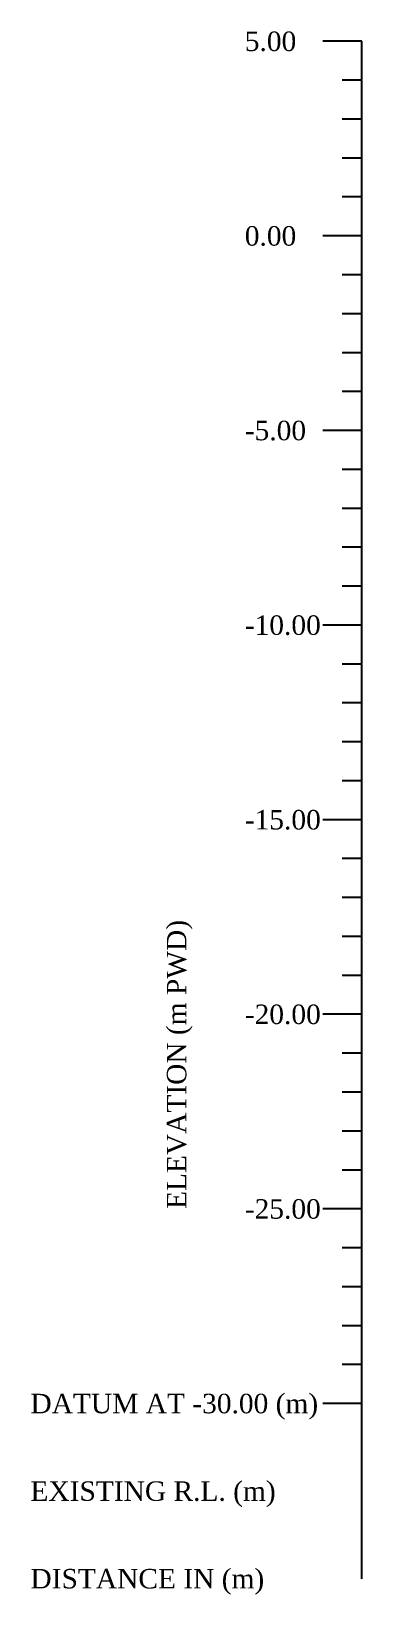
# Model space of a CAD drawing. Header units: metres. Extents: x -148477 to 168932, y -55673 to -2736.
# Drawn here: x -58520.35 to -58511.87, y -21031.55 to -20991.38 of the extents above; entities that cross this region are included whole.
import ezdxf

# ---------------------------------------------------------------- set-up
doc = ezdxf.new("R2010")
doc.units = ezdxf.units.M
doc.styles.add('liza', font='times.ttf', dxfattribs={"height": 2})

msp = doc.modelspace()

# ---------------------------------------------------------------- texts
at = {"color": 6, "linetype": 'Continuous', "lineweight": -3, "ltscale": 0.5, "char_height": 0.5, "attachment_point": 1, "style": 'liza'}
for s, insert, width in [('5.00', (-58514.8697, -20991.3857), 2), ('0.00', (-58514.8697, -20996.3857), 2), ('-5.00', (-58514.8697, -21001.3857), 2), ('-10.00', (-58514.8697, -21006.3857), 2), ('-15.00', (-58514.8697, -21011.3857), 2), ('-20.00', (-58514.8697, -21016.3857), 2), ('-25.00', (-58514.8697, -21021.3857), 2), ('DATUM AT -30.00 (m)', (-58520.3697, -21026.3857), 7.5), ('EXISTING R.L. (m)', (-58520.3697, -21028.6357), 7.5), ('DISTANCE IN (m)', (-58520.3697, -21030.8857), 7.5)]:
    msp.add_mtext(s, dxfattribs=dict(at, insert=insert, width=width))
at = {"color": 6, "linetype": 'Continuous', "lineweight": -3, "ltscale": 0.5, "insert": (-58516.8697, -21021.6357), "char_height": 0.5, "width": 10, "attachment_point": 1, "rotation": 90, "style": 'liza'}
msp.add_mtext('ELEVATION (m PWD)', dxfattribs=at)

# ---------------------------------------------------------------- linework, layer by layer
at = {"color": 6, "linetype": 'Continuous', "lineweight": -3, "ltscale": 0.5}
for p, q in [((-58511.8697, -20991.6357), (-58512.8697, -20991.6357)), ((-58511.8697, -21031.1357), (-58511.8697, -20991.6357)), ((-58511.8697, -20992.6357), (-58512.3697, -20992.6357)), ((-58511.8697, -20993.6357), (-58512.3697, -20993.6357)), ((-58511.8697, -20994.6357), (-58512.3697, -20994.6357)), ((-58511.8697, -20995.6357), (-58512.3697, -20995.6357)), ((-58511.8697, -20996.6357), (-58512.8697, -20996.6357)), ((-58511.8697, -20997.6357), (-58512.3697, -20997.6357)), ((-58511.8697, -20998.6357), (-58512.3697, -20998.6357)), ((-58511.8697, -20999.6357), (-58512.3697, -20999.6357)), ((-58511.8697, -21000.6357), (-58512.3697, -21000.6357)), ((-58511.8697, -21001.6357), (-58512.8697, -21001.6357)), ((-58511.8697, -21002.6357), (-58512.3697, -21002.6357)), ((-58511.8697, -21003.6357), (-58512.3697, -21003.6357)), ((-58511.8697, -21004.6357), (-58512.3697, -21004.6357)), ((-58511.8697, -21005.6357), (-58512.3697, -21005.6357)), ((-58511.8697, -21006.6357), (-58512.8697, -21006.6357)), ((-58511.8697, -21007.6357), (-58512.3697, -21007.6357)), ((-58511.8697, -21008.6357), (-58512.3697, -21008.6357)), ((-58511.8697, -21009.6357), (-58512.3697, -21009.6357)), ((-58511.8697, -21010.6357), (-58512.3697, -21010.6357)), ((-58511.8697, -21011.6357), (-58512.8697, -21011.6357)), ((-58511.8697, -21012.6357), (-58512.3697, -21012.6357)), ((-58511.8697, -21013.6357), (-58512.3697, -21013.6357)), ((-58511.8697, -21014.6357), (-58512.3697, -21014.6357)), ((-58511.8697, -21015.6357), (-58512.3697, -21015.6357)), ((-58511.8697, -21016.6357), (-58512.8697, -21016.6357)), ((-58511.8697, -21017.6357), (-58512.3697, -21017.6357)), ((-58511.8697, -21018.6357), (-58512.3697, -21018.6357)), ((-58511.8697, -21019.6357), (-58512.3697, -21019.6357)), ((-58511.8697, -21020.6357), (-58512.3697, -21020.6357)), ((-58511.8697, -21021.6357), (-58512.8697, -21021.6357)), ((-58511.8697, -21022.6357), (-58512.3697, -21022.6357)), ((-58511.8697, -21023.6357), (-58512.3697, -21023.6357)), ((-58511.8697, -21024.6357), (-58512.3697, -21024.6357)), ((-58511.8697, -21025.6357), (-58512.3697, -21025.6357)), ((-58511.8697, -21026.6357), (-58512.8697, -21026.6357))]:
    msp.add_line(p, q, dxfattribs=at)

msp.set_redraw_order([(e.dxf.handle, doc.entitydb.next_handle()) for e in msp.query("TEXT MTEXT ATTDEF DIMENSION ARC_DIMENSION")])  # texts and dimensions are drawn at this point

doc.saveas('drawing.dxf')
